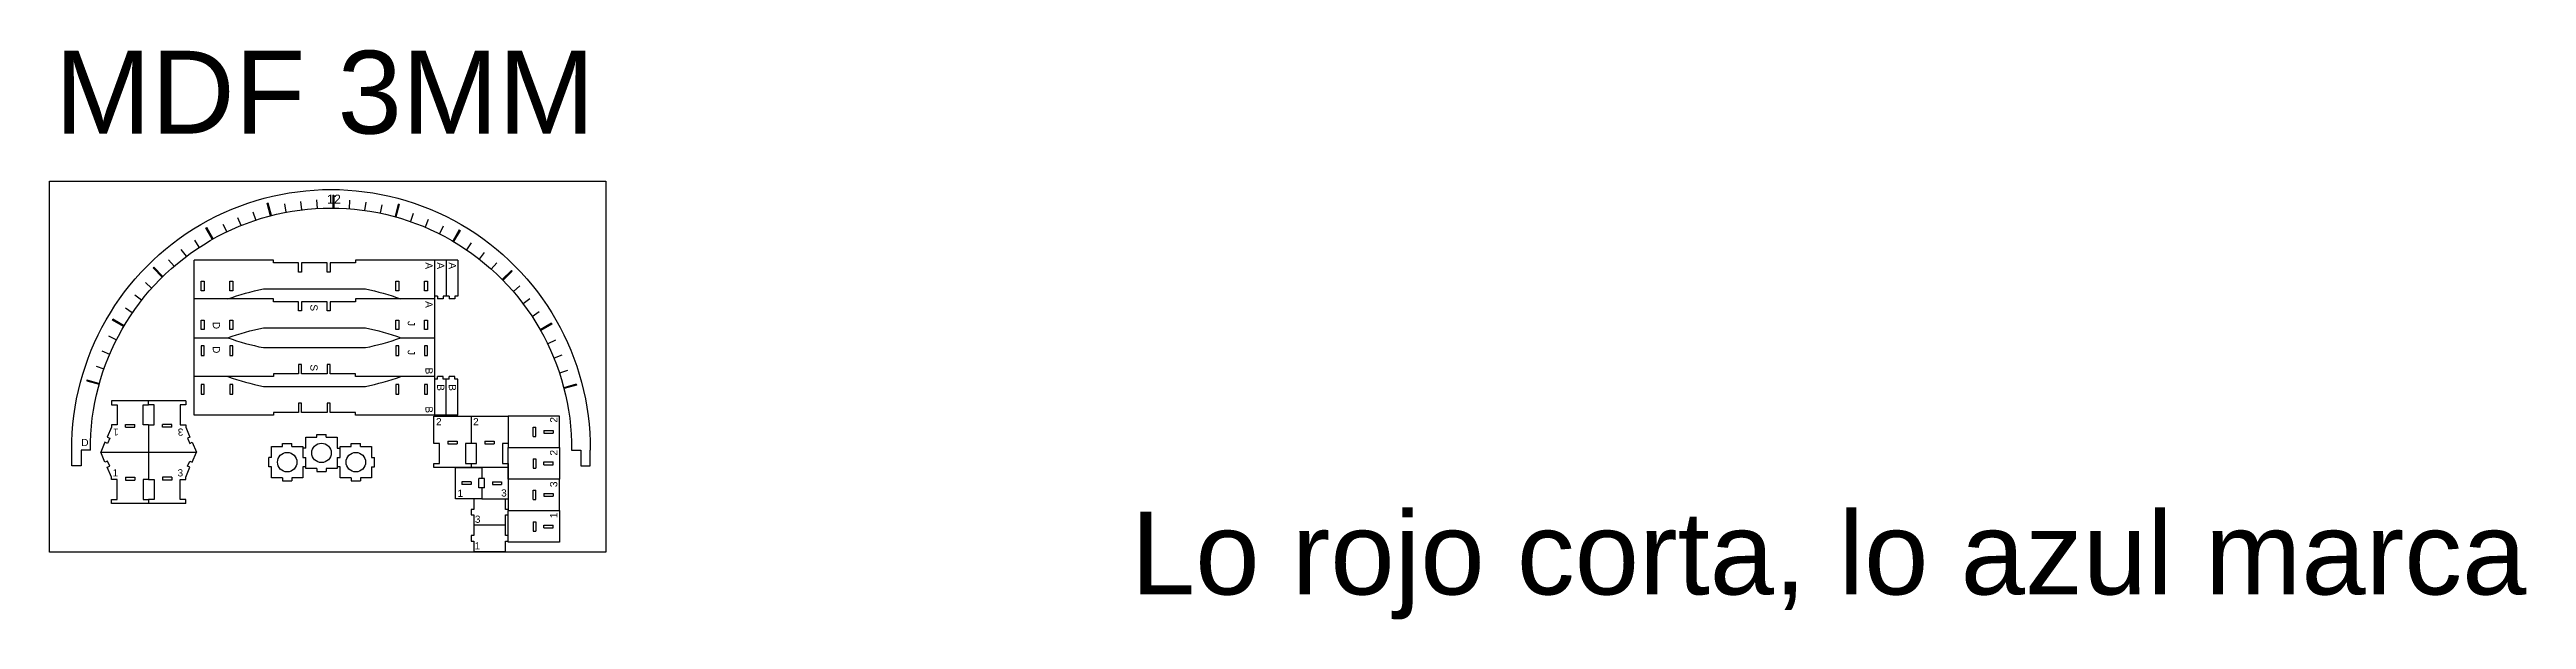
# Model space of a CAD drawing. Header units: millimetres. Extents: x 2872.2 to 2875.63, y 1653.06 to 1656.55.
# Drawn here: x 2872.201 to 2874.873, y 1655.937 to 1656.552 of the extents above; entities that cross this region are included whole.
import ezdxf

# ---------------------------------------------------------------- set-up
doc = ezdxf.new("R2010")
doc.units = ezdxf.units.MM
doc.header["$LTSCALE"] = 0.001
doc.styles.get("Standard").update_dxf_attribs({"font": 'arial.ttf'})

msp = doc.modelspace()

# ---------------------------------------------------------------- texts
at = {"color": 5}
for s, height, p in [('MDF 3MM', 0.08935, (2872.207, 1656.4615)), ('12', 0.00973, (2872.5005, 1656.3859)), ('2', 0.00778, (2872.6182, 1656.1469)), ('2', 0.00778, (2872.6582, 1656.1469)), ('D', 0.00778, (2872.2356, 1656.1244)), ('1', 0.00778, (2872.2693, 1656.0917)), ('1', 0.00778, (2872.6414, 1656.0697)), ('1', 0.00778, (2872.6599, 1656.013))]:
    msp.add_text(s, height=height, dxfattribs=at).set_placement(p)
for s, rotation, p in [('A', 270, (2872.6068, 1656.3226)), ('A', 270, (2872.6194, 1656.3226)), ('A', 270, (2872.632, 1656.3226)), ('D', 270, (2872.3774, 1656.2585)), ('S', 270, (2872.4827, 1656.2773)), ('J', 270, (2872.5877, 1656.2594)), ('A', 270, (2872.6068, 1656.2808)), ('D', 270, (2872.3774, 1656.2323)), ('S', 270, (2872.4827, 1656.2126)), ('J', 270, (2872.5877, 1656.2281)), ('B', 270, (2872.6068, 1656.2091)), ('B', 270, (2872.6194, 1656.1912)), ('B', 270, (2872.632, 1656.1912)), ('B', 270, (2872.6068, 1656.1673)), ('2', 90, (2872.749, 1656.1497)), ('1', 180, (2872.2759, 1656.1434)), ('3', 180, (2872.3457, 1656.1434)), ('3', 360, (2872.3394, 1656.0917)), ('2', 90, (2872.749, 1656.1143)), ('3', 360, (2872.6884, 1656.07)), ('3', 90, (2872.749, 1656.0802)), ('3', 360, (2872.6601, 1656.0417)), ('1', 90, (2872.749, 1656.0467))]:
    msp.add_text(s, height=0.00778, rotation=rotation, dxfattribs=at).set_placement(p)
msp.add_text('Lo rojo corta, lo azul marca', height=0.089348).set_placement((2873.3677, 1655.9644))

# ---------------------------------------------------------------- linework, layer by layer
at = {"color": 1}
for p, q in [((2872.3574, 1656.1577), (2872.3574, 1656.325)), ((2872.6166, 1656.325), (2872.6166, 1656.1577)), ((2872.6705, 1656.0894), (2872.6645, 1656.0894)), ((2872.6705, 1656.0794), (2872.6645, 1656.0794)), ((2872.659, 1656.0562), (2872.656, 1656.0562)), ((2872.656, 1656.0562), (2872.656, 1656.0502)), ((2872.656, 1656.0502), (2872.659, 1656.0502)), ((2872.659, 1656.0674), (2872.659, 1656.0562)), ((2872.659, 1656.0502), (2872.659, 1656.028)), ((2872.693, 1656.0562), (2872.693, 1656.0674)), ((2872.696, 1656.0562), (2872.693, 1656.0562)), ((2872.693, 1656.0502), (2872.696, 1656.0502)), ((2872.693, 1656.028), (2872.693, 1656.0502)), ((2872.659, 1656.028), (2872.656, 1656.028)), ((2872.656, 1656.028), (2872.656, 1656.022)), ((2872.656, 1656.022), (2872.659, 1656.022)), ((2872.659, 1656.022), (2872.659, 1656.0109)), ((2872.696, 1656.028), (2872.693, 1656.028)), ((2872.693, 1656.0109), (2872.693, 1656.022)), ((2872.693, 1656.022), (2872.696, 1656.022)), ((2872.659, 1656.0109), (2872.693, 1656.0109))]:
    msp.add_line(p, q, dxfattribs=at)
msp.add_lwpolyline([(2872.2013, 1656.0101), (2872.2013, 1656.4101), (2872.8013, 1656.4101), (2872.8013, 1656.0101), (2872.2013, 1656.0101)])
for points in [[(2872.2254, 1656.12, -1.005901), (2872.7845, 1656.12, -1.005901)], [(2872.2454, 1656.1201, -1.006001), (2872.7645, 1656.1201), (2872.7745, 1656.1201), (2872.7745, 1656.1032), (2872.7845, 1656.1032), (2872.7845, 1656.12)], [(2872.3937, 1656.2832, -0.036205), (2872.432, 1656.2939), (2872.542, 1656.2939, -0.036205), (2872.5803, 1656.2832)], [(2872.3574, 1656.2413), (2872.3937, 1656.2413, 0.036205), (2872.432, 1656.2306)], [(2872.3937, 1656.2413, -0.036205), (2872.432, 1656.2521)], [(2872.542, 1656.2521, -0.036205), (2872.5803, 1656.2413)], [(2872.542, 1656.2306, 0.036205), (2872.5803, 1656.2413), (2872.6166, 1656.2413)], [(2872.3937, 1656.1995, 0.036205), (2872.432, 1656.1888), (2872.542, 1656.1888, 0.036205), (2872.5803, 1656.1995)]]:
    msp.add_lwpolyline(points, format="xyb", dxfattribs=at)
at = {"color": 5}
for points in [[(2872.4904, 1656.3808), (2872.4898, 1656.3901)], [(2872.5069, 1656.3952), (2872.5069, 1656.3812)], [(2872.5079, 1656.3951), (2872.5079, 1656.3812)], [(2872.3884, 1656.3637), (2872.3924, 1656.3556)], [(2872.4079, 1656.3624), (2872.4045, 1656.3708)], [(2872.4239, 1656.3683), (2872.421, 1656.3769)], [(2872.4397, 1656.3729), (2872.4361, 1656.3864)], [(2872.4407, 1656.3732), (2872.4371, 1656.3866)], [(2872.4567, 1656.3767), (2872.455, 1656.3856)], [(2872.4735, 1656.3793), (2872.4723, 1656.3883)], [(2872.5249, 1656.3896), (2872.5244, 1656.3805)], [(2872.5424, 1656.3877), (2872.5412, 1656.3787)], [(2872.5597, 1656.3847), (2872.5579, 1656.3758)], [(2872.5775, 1656.3853), (2872.574, 1656.3719)], [(2872.5785, 1656.3851), (2872.5749, 1656.3716)], [(2872.5935, 1656.3753), (2872.5906, 1656.3667)], [(2872.6099, 1656.369), (2872.6065, 1656.3606)], [(2872.349, 1656.3291), (2872.3434, 1656.3365)], [(2872.3629, 1656.3389), (2872.3579, 1656.3464)], [(2872.3769, 1656.3475), (2872.37, 1656.3596)], [(2872.3778, 1656.348), (2872.3709, 1656.3601)], [(2872.6259, 1656.3616), (2872.6219, 1656.3534)], [(2872.6433, 1656.3576), (2872.6363, 1656.3455)], [(2872.6441, 1656.3571), (2872.6372, 1656.345)], [(2872.6561, 1656.3437), (2872.6511, 1656.3362)], [(2872.3229, 1656.3067), (2872.3131, 1656.3166)], [(2872.3236, 1656.3074), (2872.3138, 1656.3173)], [(2872.3357, 1656.3185), (2872.3298, 1656.3253)], [(2872.6703, 1656.3334), (2872.6648, 1656.3262)], [(2872.6838, 1656.3221), (2872.6778, 1656.3153)], [(2872.6996, 1656.3138), (2872.6897, 1656.304)], [(2872.7003, 1656.3131), (2872.6904, 1656.3032)], [(2872.3006, 1656.2817), (2872.2935, 1656.2873)], [(2872.3115, 1656.2948), (2872.3048, 1656.3007)], [(2872.7085, 1656.2972), (2872.7016, 1656.2911)], [(2872.7194, 1656.2834), (2872.7122, 1656.2779)], [(2872.2812, 1656.2533), (2872.2692, 1656.2604)], [(2872.2817, 1656.2542), (2872.2697, 1656.2613)], [(2872.2906, 1656.2681), (2872.2832, 1656.2731)], [(2872.7295, 1656.2691), (2872.722, 1656.264)], [(2872.7426, 1656.257), (2872.7306, 1656.25)], [(2872.7431, 1656.2561), (2872.7311, 1656.2491)], [(2872.2733, 1656.2389), (2872.2653, 1656.2429)], [(2872.7469, 1656.2386), (2872.7387, 1656.2346)], [(2872.2516, 1656.2107), (2872.26, 1656.2077)], [(2872.2579, 1656.227), (2872.2662, 1656.2235)], [(2872.7539, 1656.2225), (2872.7455, 1656.2191)], [(2872.7599, 1656.2061), (2872.7514, 1656.2032)], [(2872.2417, 1656.1958), (2872.2414, 1656.1948)], [(2872.2414, 1656.1948), (2872.2548, 1656.1911)], [(2872.2417, 1656.1958), (2872.2551, 1656.192)], [(2872.7695, 1656.1911), (2872.756, 1656.1874)], [(2872.7697, 1656.1901), (2872.7563, 1656.1865)]]:
    msp.add_lwpolyline(points, dxfattribs=at)
for points in [[(2872.5069, 1656.3952, -0.000914), (2872.5079, 1656.3951)], [(2872.4361, 1656.3864, -0.000914), (2872.4371, 1656.3866)], [(2872.5775, 1656.3853, -0.000914), (2872.5785, 1656.3851)], [(2872.37, 1656.3596, -0.000914), (2872.3709, 1656.3601)], [(2872.6433, 1656.3576, -0.000914), (2872.6441, 1656.3571)], [(2872.3131, 1656.3166, -0.000914), (2872.3138, 1656.3173)], [(2872.6996, 1656.3138, -0.000914), (2872.7003, 1656.3131)], [(2872.2692, 1656.2604, -0.000914), (2872.2697, 1656.2613)], [(2872.7426, 1656.257, -0.000914), (2872.7431, 1656.2561)], [(2872.7695, 1656.1911, -0.000914), (2872.7697, 1656.1901)]]:
    msp.add_lwpolyline(points, format="xyb", dxfattribs=at)
at = {"color": 1}
for points in [[(2872.6418, 1656.325), (2872.5313, 1656.325), (2872.5313, 1656.322), (2872.5041, 1656.322), (2872.5041, 1656.312), (2872.5009, 1656.312), (2872.5009, 1656.322), (2872.4731, 1656.322), (2872.4731, 1656.312), (2872.4699, 1656.312), (2872.4699, 1656.322), (2872.4428, 1656.322), (2872.4428, 1656.325), (2872.3574, 1656.325)], [(2872.6292, 1656.325), (2872.6292, 1656.2862)], [(2872.6418, 1656.325), (2872.6418, 1656.2862)], [(2872.6166, 1656.2832), (2872.5313, 1656.2832), (2872.5313, 1656.2802), (2872.5041, 1656.2802), (2872.5041, 1656.2702), (2872.5009, 1656.2702), (2872.5009, 1656.2802), (2872.4731, 1656.2802), (2872.4731, 1656.2702), (2872.4699, 1656.2702), (2872.4699, 1656.2802), (2872.4428, 1656.2802), (2872.4428, 1656.2832), (2872.3574, 1656.2832)], [(2872.6199, 1656.2862), (2872.6166, 1656.2862)], [(2872.6199, 1656.2862), (2872.6199, 1656.2832)], [(2872.6259, 1656.2832), (2872.6199, 1656.2832)], [(2872.6259, 1656.2862), (2872.6259, 1656.2832)], [(2872.6325, 1656.2862), (2872.6259, 1656.2862)], [(2872.6325, 1656.2862), (2872.6325, 1656.2832)], [(2872.6385, 1656.2832), (2872.6325, 1656.2832)], [(2872.6418, 1656.2862), (2872.6385, 1656.2862)], [(2872.6385, 1656.2862), (2872.6385, 1656.2832)], [(2872.432, 1656.2521), (2872.542, 1656.2521)], [(2872.432, 1656.2306), (2872.542, 1656.2306)], [(2872.6166, 1656.1995), (2872.5313, 1656.1995), (2872.5313, 1656.2025), (2872.5041, 1656.2025), (2872.5041, 1656.2125), (2872.5009, 1656.2125), (2872.5009, 1656.2025), (2872.4731, 1656.2025), (2872.4731, 1656.2125), (2872.4699, 1656.2125), (2872.4699, 1656.2025), (2872.4428, 1656.2025), (2872.4428, 1656.1995), (2872.3574, 1656.1995)], [(2872.6199, 1656.1965), (2872.6166, 1656.1965)], [(2872.6199, 1656.1965), (2872.6199, 1656.1995)], [(2872.6259, 1656.1995), (2872.6199, 1656.1995)], [(2872.6259, 1656.1965), (2872.6259, 1656.1995)], [(2872.6325, 1656.1965), (2872.6259, 1656.1965)], [(2872.6292, 1656.1577), (2872.6292, 1656.1965)], [(2872.6325, 1656.1965), (2872.6325, 1656.1995)], [(2872.6385, 1656.1995), (2872.6325, 1656.1995)], [(2872.6385, 1656.1965), (2872.6385, 1656.1995)], [(2872.6418, 1656.1965), (2872.6385, 1656.1965)], [(2872.6418, 1656.1577), (2872.6418, 1656.1965)], [(2872.3482, 1656.1733), (2872.2682, 1656.1733), (2872.2682, 1656.1688), (2872.2742, 1656.1688), (2872.2742, 1656.1473), (2872.2682, 1656.1473), (2872.2682, 1656.1448), (2872.2635, 1656.1341), (2872.2663, 1656.1329), (2872.2639, 1656.1274), (2872.2611, 1656.1286), (2872.2565, 1656.1178)], [(2872.3082, 1656.1473), (2872.3022, 1656.1473), (2872.3022, 1656.1688), (2872.3082, 1656.1688), (2872.3082, 1656.1733)], [(2872.3082, 1656.1473), (2872.3142, 1656.1473), (2872.3142, 1656.1688), (2872.3082, 1656.1688), (2872.3082, 1656.1733)], [(2872.3482, 1656.1733), (2872.3482, 1656.1688), (2872.3422, 1656.1688), (2872.3422, 1656.1473), (2872.3482, 1656.1473), (2872.3482, 1656.1448), (2872.3528, 1656.1341), (2872.3501, 1656.1329), (2872.3525, 1656.1274), (2872.3552, 1656.1286), (2872.3599, 1656.1178)], [(2872.6418, 1656.1577), (2872.5313, 1656.1577), (2872.5313, 1656.1607), (2872.5041, 1656.1607), (2872.5041, 1656.1707), (2872.5009, 1656.1707), (2872.5009, 1656.1607), (2872.4731, 1656.1607), (2872.4731, 1656.1707), (2872.4699, 1656.1707), (2872.4699, 1656.1607), (2872.4428, 1656.1607), (2872.4428, 1656.1577), (2872.3574, 1656.1577)], [(2872.696, 1656.1014), (2872.616, 1656.1014), (2872.616, 1656.1058), (2872.622, 1656.1058), (2872.622, 1656.1273), (2872.616, 1656.1273), (2872.616, 1656.1568), (2872.696, 1656.1568)], [(2872.656, 1656.1568), (2872.656, 1656.1273)], [(2872.696, 1656.1568), (2872.696, 1656.1273), (2872.69, 1656.1273), (2872.69, 1656.1058), (2872.696, 1656.1058), (2872.696, 1656.1014)], [(2872.2832, 1656.1448), (2872.2832, 1656.1478)], [(2872.2832, 1656.1478), (2872.2932, 1656.1478)], [(2872.2832, 1656.1448), (2872.2932, 1656.1448)], [(2872.2932, 1656.1448), (2872.2932, 1656.1478)], [(2872.3082, 1656.1473), (2872.3082, 1656.0883), (2872.3022, 1656.0883), (2872.3022, 1656.0668), (2872.3082, 1656.0668), (2872.3082, 1656.0624)], [(2872.3082, 1656.1473), (2872.3082, 1656.0883), (2872.3142, 1656.0883), (2872.3142, 1656.0668), (2872.3082, 1656.0668), (2872.3082, 1656.0624)], [(2872.3232, 1656.1448), (2872.3232, 1656.1478)], [(2872.3332, 1656.1478), (2872.3232, 1656.1478)], [(2872.3332, 1656.1448), (2872.3232, 1656.1448)], [(2872.3332, 1656.1448), (2872.3332, 1656.1478)], [(2872.4407, 1656.1121), (2872.4407, 1656.1241), (2872.4527, 1656.1241)], [(2872.4527, 1656.1241), (2872.4527, 1656.1271)], [(2872.4527, 1656.1271), (2872.4627, 1656.1271)], [(2872.4627, 1656.1241), (2872.4627, 1656.1271)], [(2872.4627, 1656.1241), (2872.4747, 1656.1241), (2872.4747, 1656.1121)], [(2872.4777, 1656.1221), (2872.4777, 1656.1341), (2872.4897, 1656.1341)], [(2872.4897, 1656.1341), (2872.4897, 1656.1371)], [(2872.4897, 1656.1371), (2872.4997, 1656.1371)], [(2872.4997, 1656.1341), (2872.4997, 1656.1371)], [(2872.4997, 1656.1341), (2872.5117, 1656.1341), (2872.5117, 1656.1221)], [(2872.5147, 1656.1121), (2872.5147, 1656.1241), (2872.5267, 1656.1241)], [(2872.5267, 1656.1241), (2872.5267, 1656.1271)], [(2872.5267, 1656.1271), (2872.5367, 1656.1271)], [(2872.5367, 1656.1241), (2872.5367, 1656.1271)], [(2872.5367, 1656.1241), (2872.5487, 1656.1241), (2872.5487, 1656.1121)], [(2872.631, 1656.1298), (2872.631, 1656.1268)], [(2872.631, 1656.1298), (2872.641, 1656.1298)], [(2872.631, 1656.1268), (2872.641, 1656.1268)], [(2872.641, 1656.1298), (2872.641, 1656.1268)], [(2872.662, 1656.1273), (2872.65, 1656.1273), (2872.65, 1656.1058), (2872.662, 1656.1058)], [(2872.662, 1656.1058), (2872.662, 1656.1273)], [(2872.671, 1656.1298), (2872.671, 1656.1268)], [(2872.671, 1656.1298), (2872.681, 1656.1298)], [(2872.671, 1656.1268), (2872.681, 1656.1268)], [(2872.681, 1656.1298), (2872.681, 1656.1268)], [(2872.723, 1656.1448), (2872.726, 1656.1448)], [(2872.723, 1656.1348), (2872.723, 1656.1448)], [(2872.723, 1656.1348), (2872.726, 1656.1348)], [(2872.726, 1656.1348), (2872.726, 1656.1448)], [(2872.7344, 1656.1413), (2872.7344, 1656.1383)], [(2872.7344, 1656.1413), (2872.7444, 1656.1413)], [(2872.7344, 1656.1383), (2872.7444, 1656.1383)], [(2872.7444, 1656.1413), (2872.7444, 1656.1383)], [(2872.2454, 1656.1201), (2872.2354, 1656.1201), (2872.2354, 1656.1032), (2872.2254, 1656.1032), (2872.2254, 1656.12)], [(2872.2565, 1656.1178), (2872.3599, 1656.1178)], [(2872.3482, 1656.0624), (2872.2682, 1656.0624), (2872.2682, 1656.0668), (2872.2742, 1656.0668), (2872.2742, 1656.0883), (2872.2682, 1656.0883), (2872.2682, 1656.0908), (2872.2635, 1656.1016), (2872.2663, 1656.1028), (2872.2639, 1656.1083), (2872.2611, 1656.1071), (2872.2565, 1656.1178)], [(2872.3482, 1656.0624), (2872.3482, 1656.0668), (2872.3422, 1656.0668), (2872.3422, 1656.0883), (2872.3482, 1656.0883), (2872.3482, 1656.0908), (2872.3528, 1656.1016), (2872.3501, 1656.1028), (2872.3525, 1656.1083), (2872.3552, 1656.1071), (2872.3599, 1656.1178)], [(2872.4407, 1656.1121), (2872.4377, 1656.1121)], [(2872.4377, 1656.1021), (2872.4377, 1656.1121)], [(2872.4407, 1656.1021), (2872.4377, 1656.1021)], [(2872.4527, 1656.0901), (2872.4407, 1656.0901), (2872.4407, 1656.1021)], [(2872.4747, 1656.1021), (2872.4747, 1656.0901), (2872.4627, 1656.0901)], [(2872.4777, 1656.1221), (2872.4747, 1656.1221)], [(2872.4747, 1656.1121), (2872.4777, 1656.1121)], [(2872.4777, 1656.1021), (2872.4747, 1656.1021)], [(2872.4897, 1656.1001), (2872.4777, 1656.1001), (2872.4777, 1656.1121)], [(2872.4897, 1656.1001), (2872.4897, 1656.0971)], [(2872.4897, 1656.0971), (2872.4997, 1656.0971)], [(2872.5117, 1656.1121), (2872.5117, 1656.1001), (2872.4997, 1656.1001)], [(2872.4997, 1656.1001), (2872.4997, 1656.0971)], [(2872.5117, 1656.1221), (2872.5147, 1656.1221)], [(2872.5117, 1656.1121), (2872.5147, 1656.1121)], [(2872.5147, 1656.1021), (2872.5117, 1656.1021)], [(2872.5267, 1656.0901), (2872.5147, 1656.0901), (2872.5147, 1656.1021)], [(2872.5487, 1656.1021), (2872.5487, 1656.0901), (2872.5367, 1656.0901)], [(2872.5487, 1656.1121), (2872.5517, 1656.1121)], [(2872.5487, 1656.1021), (2872.5517, 1656.1021)], [(2872.5517, 1656.1021), (2872.5517, 1656.1121)], [(2872.6675, 1656.0794), (2872.6675, 1656.0674), (2872.6391, 1656.0674), (2872.6391, 1656.1014), (2872.6675, 1656.1014), (2872.6675, 1656.0894)], [(2872.656, 1656.1058), (2872.656, 1656.1014)], [(2872.696, 1656.1014), (2872.6675, 1656.1014), (2872.6675, 1656.0894)], [(2872.696, 1656.1014), (2872.696, 1656.0548), (2872.7514, 1656.0548), (2872.7514, 1656.0888), (2872.696, 1656.0888)], [(2872.723, 1656.1108), (2872.726, 1656.1108)], [(2872.723, 1656.1108), (2872.723, 1656.1008)], [(2872.723, 1656.1008), (2872.726, 1656.1008)], [(2872.726, 1656.1108), (2872.726, 1656.1008)], [(2872.7344, 1656.1043), (2872.7344, 1656.1073)], [(2872.7344, 1656.1073), (2872.7444, 1656.1073)], [(2872.7344, 1656.1043), (2872.7444, 1656.1043)], [(2872.7444, 1656.1043), (2872.7444, 1656.1073)], [(2872.2832, 1656.0908), (2872.2832, 1656.0878)], [(2872.2832, 1656.0908), (2872.2932, 1656.0908)], [(2872.2832, 1656.0878), (2872.2932, 1656.0878)], [(2872.2932, 1656.0908), (2872.2932, 1656.0878)], [(2872.3232, 1656.0908), (2872.3232, 1656.0878)], [(2872.3332, 1656.0908), (2872.3232, 1656.0908)], [(2872.3332, 1656.0878), (2872.3232, 1656.0878)], [(2872.3332, 1656.0908), (2872.3332, 1656.0878)], [(2872.4527, 1656.0901), (2872.4527, 1656.0871)], [(2872.4527, 1656.0871), (2872.4627, 1656.0871)], [(2872.4627, 1656.0901), (2872.4627, 1656.0871)], [(2872.5267, 1656.0901), (2872.5267, 1656.0871)], [(2872.5267, 1656.0871), (2872.5367, 1656.0871)], [(2872.5367, 1656.0901), (2872.5367, 1656.0871)], [(2872.6461, 1656.0859), (2872.6461, 1656.0829)], [(2872.6561, 1656.0859), (2872.6461, 1656.0859)], [(2872.6561, 1656.0829), (2872.6461, 1656.0829)], [(2872.6561, 1656.0859), (2872.6561, 1656.0829)], [(2872.6645, 1656.0794), (2872.6645, 1656.0894)], [(2872.6675, 1656.0794), (2872.6675, 1656.0674), (2872.696, 1656.0674)], [(2872.6705, 1656.0794), (2872.6705, 1656.0894)], [(2872.679, 1656.0859), (2872.679, 1656.0829)], [(2872.679, 1656.0859), (2872.689, 1656.0859)], [(2872.679, 1656.0829), (2872.689, 1656.0829)], [(2872.689, 1656.0859), (2872.689, 1656.0829)], [(2872.723, 1656.0768), (2872.726, 1656.0768)], [(2872.723, 1656.0668), (2872.723, 1656.0768)], [(2872.726, 1656.0668), (2872.726, 1656.0768)], [(2872.7344, 1656.0733), (2872.7344, 1656.0703)], [(2872.7344, 1656.0733), (2872.7444, 1656.0733)], [(2872.7344, 1656.0703), (2872.7444, 1656.0703)], [(2872.7444, 1656.0733), (2872.7444, 1656.0703)], [(2872.723, 1656.0668), (2872.726, 1656.0668)], [(2872.723, 1656.0428), (2872.726, 1656.0428)], [(2872.723, 1656.0428), (2872.723, 1656.0328)], [(2872.726, 1656.0428), (2872.726, 1656.0328)], [(2872.693, 1656.0391), (2872.659, 1656.0391)], [(2872.723, 1656.0328), (2872.726, 1656.0328)], [(2872.7344, 1656.0363), (2872.7344, 1656.0393)], [(2872.7344, 1656.0393), (2872.7444, 1656.0393)], [(2872.7344, 1656.0363), (2872.7444, 1656.0363)], [(2872.7444, 1656.0363), (2872.7444, 1656.0393)]]:
    msp.add_lwpolyline(points, dxfattribs=at)
for points in [[(2872.3681, 1656.3022), (2872.3681, 1656.292), (2872.3649, 1656.292), (2872.3649, 1656.3022)], [(2872.3991, 1656.3022), (2872.3991, 1656.292), (2872.3959, 1656.292), (2872.3959, 1656.3022)], [(2872.5781, 1656.3022), (2872.5781, 1656.292), (2872.5749, 1656.292), (2872.5749, 1656.3022)], [(2872.6091, 1656.3022), (2872.6091, 1656.292), (2872.6059, 1656.292), (2872.6059, 1656.3022)], [(2872.3681, 1656.2604), (2872.3681, 1656.2502), (2872.3649, 1656.2502), (2872.3649, 1656.2604)], [(2872.3991, 1656.2604), (2872.3991, 1656.2502), (2872.3959, 1656.2502), (2872.3959, 1656.2604)], [(2872.5781, 1656.2604), (2872.5781, 1656.2502), (2872.5749, 1656.2502), (2872.5749, 1656.2604)], [(2872.6091, 1656.2604), (2872.6091, 1656.2502), (2872.6059, 1656.2502), (2872.6059, 1656.2604)], [(2872.3681, 1656.2223), (2872.3681, 1656.2325), (2872.3649, 1656.2325), (2872.3649, 1656.2223)], [(2872.3991, 1656.2223), (2872.3991, 1656.2325), (2872.3959, 1656.2325), (2872.3959, 1656.2223)], [(2872.5781, 1656.2223), (2872.5781, 1656.2325), (2872.5749, 1656.2325), (2872.5749, 1656.2223)], [(2872.6091, 1656.2223), (2872.6091, 1656.2325), (2872.6059, 1656.2325), (2872.6059, 1656.2223)], [(2872.3681, 1656.1805), (2872.3681, 1656.1907), (2872.3649, 1656.1907), (2872.3649, 1656.1805)], [(2872.3991, 1656.1805), (2872.3991, 1656.1907), (2872.3959, 1656.1907), (2872.3959, 1656.1805)], [(2872.5781, 1656.1805), (2872.5781, 1656.1907), (2872.5749, 1656.1907), (2872.5749, 1656.1805)], [(2872.6091, 1656.1805), (2872.6091, 1656.1907), (2872.6059, 1656.1907), (2872.6059, 1656.1805)], [(2872.7514, 1656.1568), (2872.696, 1656.1568), (2872.696, 1656.1228), (2872.7514, 1656.1228)], [(2872.7514, 1656.0888), (2872.696, 1656.0888), (2872.696, 1656.1228), (2872.7514, 1656.1228)], [(2872.7514, 1656.0208), (2872.696, 1656.0208), (2872.696, 1656.0548), (2872.7514, 1656.0548)]]:
    msp.add_lwpolyline(points, close=True, dxfattribs=at)
for centre in [(2872.4947, 1656.1171), (2872.4577, 1656.1071), (2872.5317, 1656.1071)]:
    msp.add_circle(centre, 0.0105, dxfattribs=at)

msp.set_redraw_order([(e.dxf.handle, doc.entitydb.next_handle()) for e in msp.query("TEXT MTEXT ATTDEF DIMENSION ARC_DIMENSION")])  # texts and dimensions are drawn at this point

doc.saveas('drawing.dxf')
